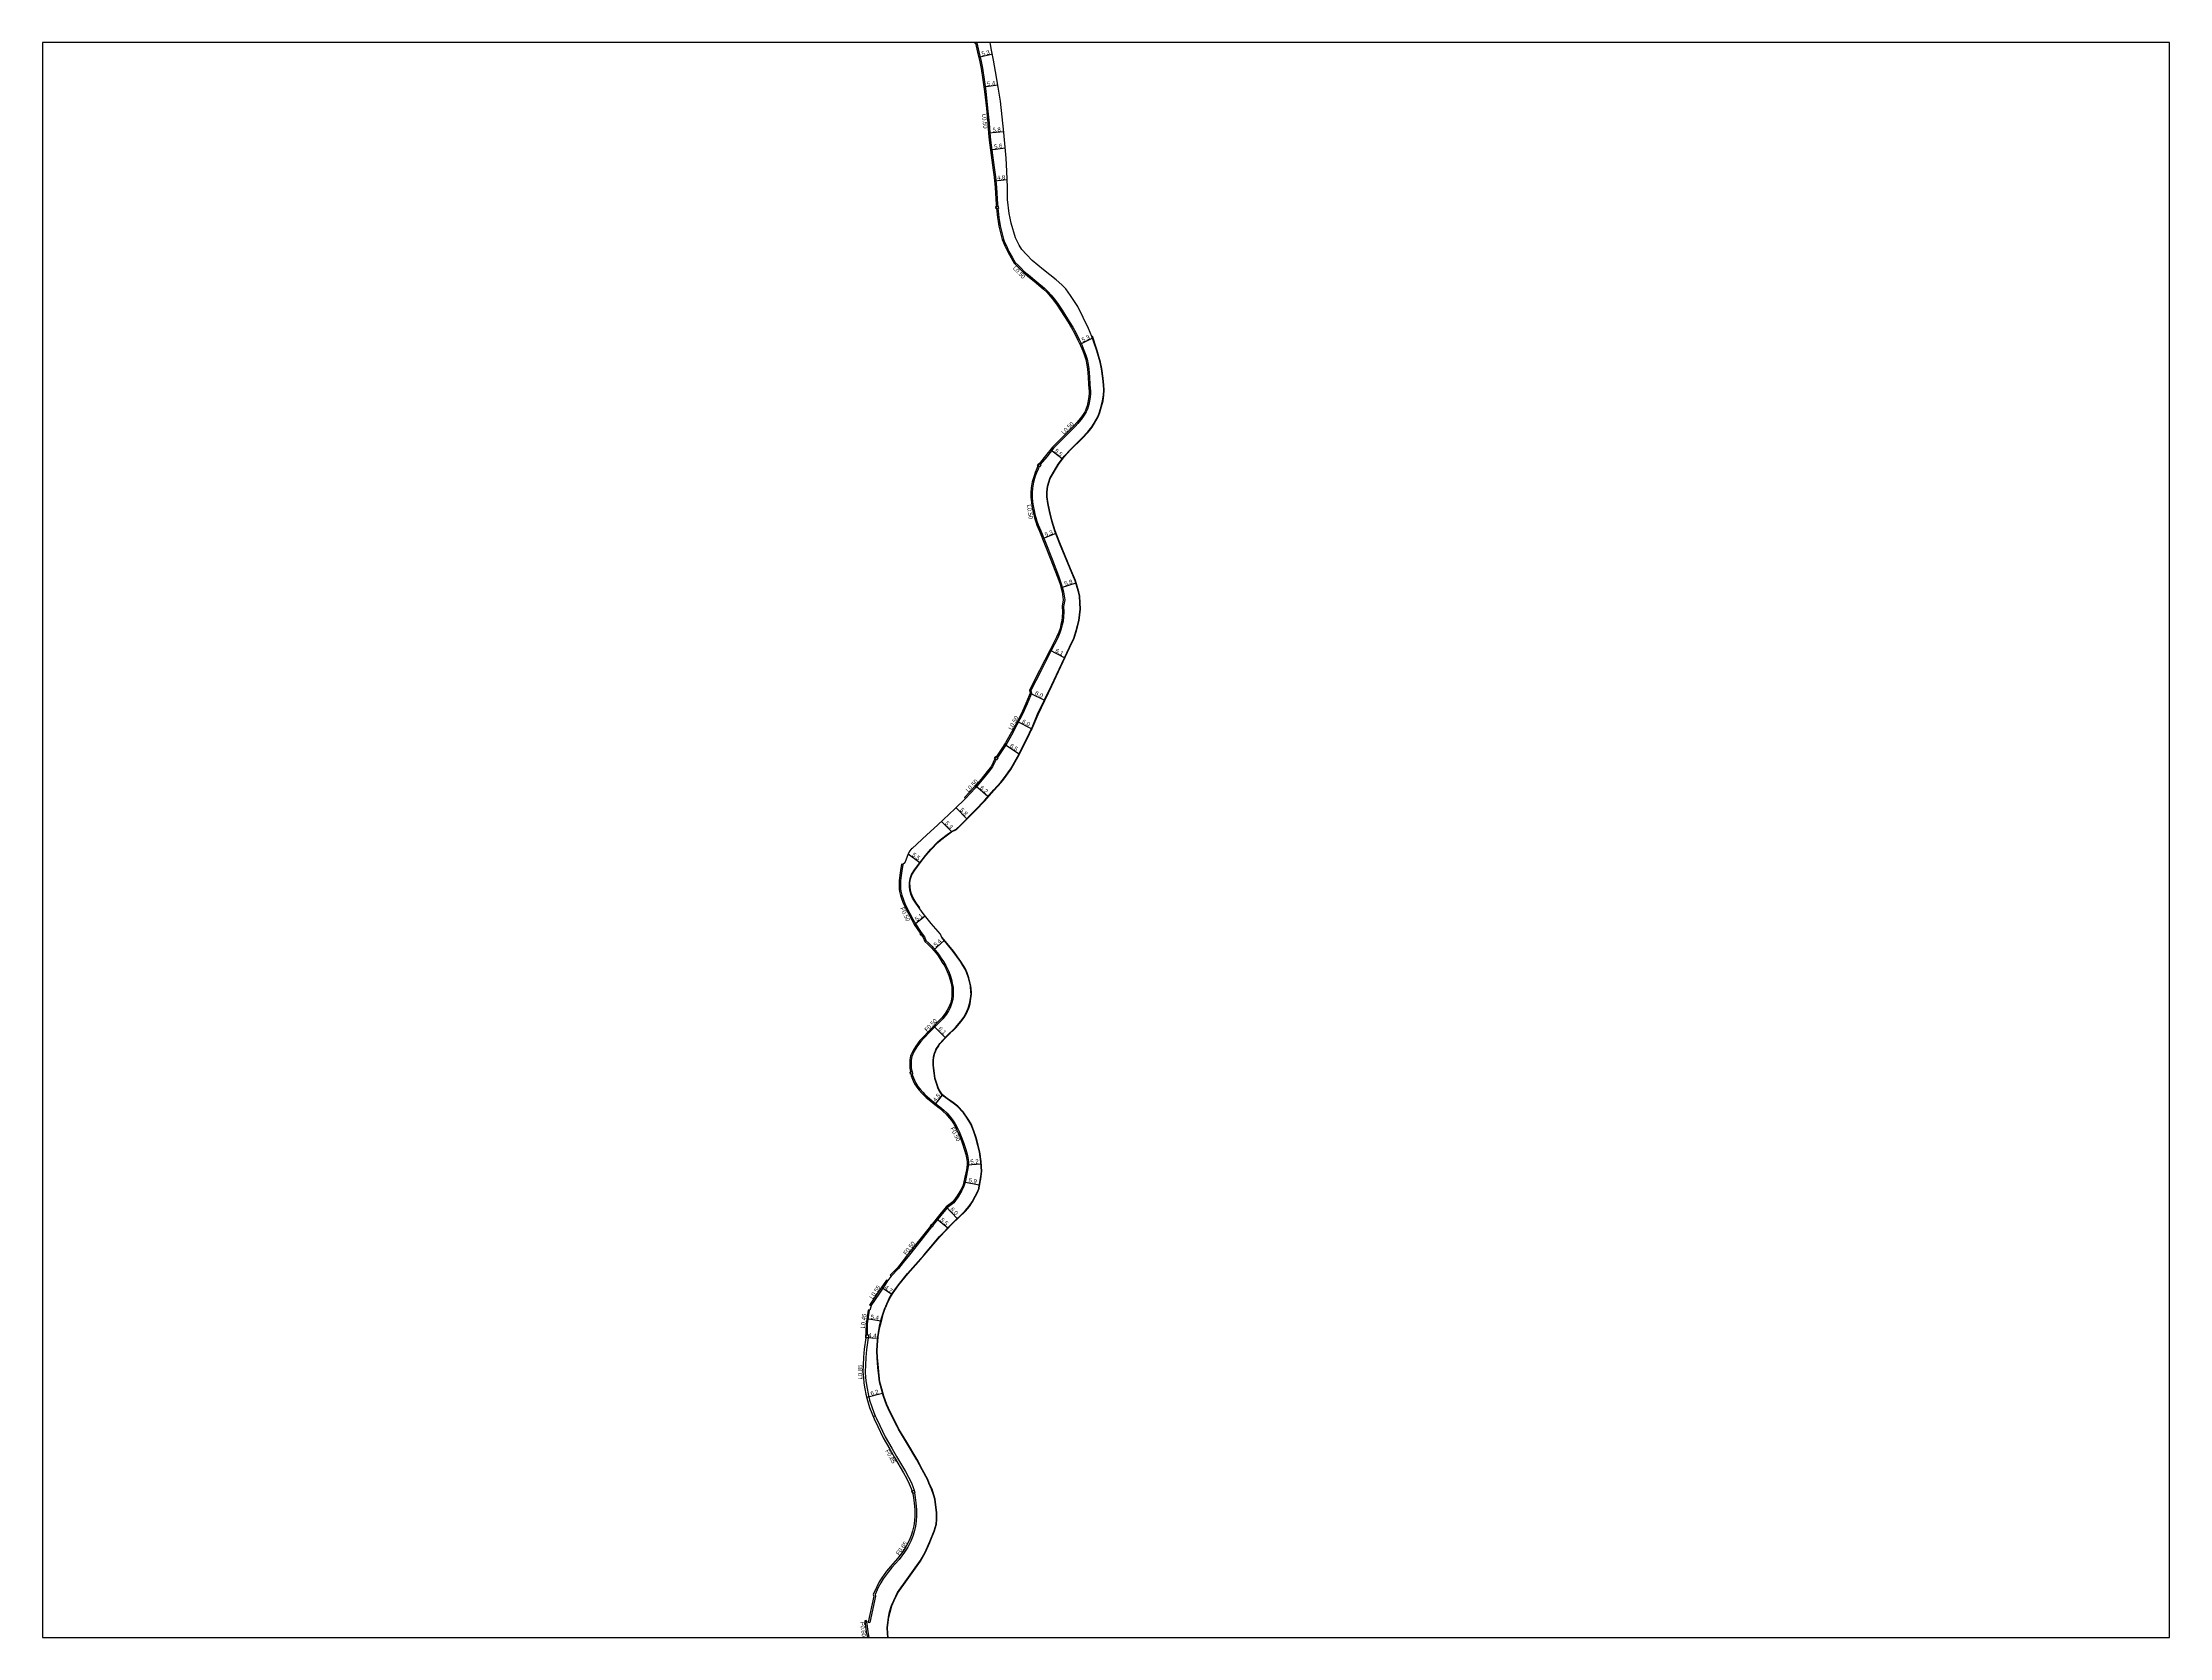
# Model space of a CAD drawing. Header units: metres. Extents: x -24000 to -20000, y -93000 to -89999.
# Drawn here: x -23200 to -22400, y -91200 to -90600 of the extents above; entities that cross this region are included whole.
import ezdxf

# ---------------------------------------------------------------- set-up
doc = ezdxf.new("R2010")
doc.units = ezdxf.units.M
doc.header["$LTSCALE"] = 2.5
for name, color, linetype in [('側溝・桝', 7, 'Continuous'), ('図郭', 7, 'Continuous'), ('幅員', 7, 'Continuous'), ('歩道・分離帯・安全施設', 7, 'Continuous'), ('道路', 7, 'Continuous')]:
    doc.layers.add(name, color=color, linetype=linetype)
doc.styles.get("Standard").update_dxf_attribs({"font": ''})
doc.styles.get('Standard').set_extended_font_data('@MS PGothic')

msp = doc.modelspace()

# ---------------------------------------------------------------- linework, layer by layer
at = {"layer": '側溝・桝'}
for points in [[(-22848.45, -90600), (-22848.43, -90600.15), (-22849.31, -90600.3), (-22849.37, -90600)], [(-22848.55, -90600.17), (-22847.82, -90603.56), (-22847.01, -90607.15), (-22846.51, -90609.66), (-22845.85, -90613.92), (-22845.25, -90618.33), (-22844.51, -90624.75), (-22844, -90630.33), (-22843.68, -90634.02), (-22843.44, -90636.7), (-22842.68, -90642.34), (-22841.93, -90647.92), (-22841.62, -90650.54), (-22841.21, -90654.48), (-22840.75, -90660.86), (-22840.7, -90661.64)], [(-22840.64, -90662.45), (-22840.57, -90663.34), (-22840.27, -90665.8), (-22840.04, -90667.3), (-22839.76, -90668.93), (-22839.43, -90670.46), (-22838.93, -90672.53), (-22838.55, -90673.93), (-22838.12, -90675.06), (-22837.58, -90676.27), (-22836.49, -90678.55), (-22835.27, -90680.79), (-22834.65, -90681.86), (-22834.12, -90682.69), (-22833.07, -90683.8), (-22831.94, -90684.92), (-22830.72, -90686.08), (-22829.17, -90687.43), (-22825.98, -90689.99), (-22823.14, -90692.46), (-22821.94, -90693.62), (-22820.58, -90695.09), (-22819.38, -90696.57), (-22817.97, -90698.46), (-22816.53, -90700.67), (-22813.83, -90704.91), (-22812.49, -90707.09), (-22811.4, -90709.1), (-22810.13, -90711.7), (-22809.13, -90713.74), (-22808.28, -90715.75), (-22807.61, -90717.57), (-22807.13, -90719.16), (-22806.66, -90721.12), (-22806.42, -90722.8), (-22806.16, -90725.74), (-22806.04, -90728.81), (-22805.89, -90731.1), (-22805.89, -90732.23), (-22806.14, -90734.14), (-22806.3, -90735.5), (-22806.58, -90736.73), (-22806.94, -90737.88), (-22807.44, -90738.98), (-22808.22, -90740.2), (-22809.36, -90741.79), (-22810.57, -90743.32), (-22811.64, -90744.42), (-22813.4, -90746.18), (-22817.41, -90750.16), (-22818.77, -90751.55), (-22819.74, -90752.6), (-22822.31, -90755.81), (-22824.73, -90758.79)], [(-22825.15, -90759.49), (-22825.57, -90760.45), (-22826.16, -90761.88), (-22826.6, -90763.1), (-22827.24, -90765.35), (-22827.39, -90766.11), (-22827.62, -90767.62), (-22827.75, -90769.27), (-22827.78, -90770.26), (-22827.78, -90771.06), (-22827.59, -90772.79), (-22827.37, -90774.28), (-22827.05, -90776.01), (-22826.72, -90777.42), (-22826.38, -90778.7), (-22825.98, -90780.1), (-22825.5, -90781.4), (-22824.55, -90783.66), (-22822.64, -90788.35), (-22820.27, -90794.41), (-22817.88, -90800.6), (-22816.82, -90803.58), (-22816.33, -90805.21), (-22816, -90806.58), (-22815.54, -90809.7), (-22815.94, -90812.11), (-22815.91, -90814.28), (-22815.98, -90816.09), (-22816.16, -90817.65), (-22816.47, -90819.06), (-22816.81, -90820.52), (-22817.31, -90822.05), (-22818.17, -90823.93), (-22820.58, -90828.72), (-22824.57, -90836.49), (-22828.24, -90843.75), (-22828.06, -90844.77), (-22828.44, -90845.81), (-22829.65, -90848.82), (-22831.38, -90852.6), (-22833.5, -90856.72), (-22835.56, -90860.6), (-22837.33, -90863.73), (-22839, -90866.27), (-22840.8, -90868.91), (-22840.86, -90868.99)], [(-22841.36, -90869.76), (-22842.68, -90872.46), (-22844.26, -90874.55), (-22846.54, -90877.42), (-22849.05, -90880.32), (-22852.86, -90884.42)], [(-22876.38, -90909.19), (-22876.81, -90911.56), (-22877.1, -90913.33), (-22877.29, -90915.25), (-22877.34, -90917.01), (-22877.26, -90918.39), (-22877.12, -90919.31), (-22876.76, -90920.71), (-22876.31, -90922.19), (-22875.67, -90923.85), (-22874.88, -90925.56), (-22873.77, -90927.71), (-22872.61, -90929.8), (-22871.67, -90931.51), (-22869.54, -90934.77), (-22868.3, -90936.39), (-22867.77, -90937.85)], [(-22867.77, -90937.85), (-22866.67, -90938.82), (-22865.51, -90939.97), (-22864.13, -90941.53), (-22863.01, -90942.94), (-22862.07, -90944.27), (-22861.13, -90945.76), (-22860.23, -90947.24), (-22859.29, -90949.23), (-22858.65, -90950.82), (-22858.14, -90952.43), (-22857.8, -90953.87), (-22857.53, -90955.5), (-22857.44, -90956.98), (-22857.46, -90958.63), (-22857.62, -90959.96), (-22857.94, -90961.31), (-22858.64, -90963.1), (-22859.26, -90964.31), (-22860.04, -90965.58), (-22861.39, -90967.28), (-22866, -90971.96), (-22868.7, -90974.72), (-22869.7, -90975.78), (-22871.14, -90977.77), (-22872.13, -90979.45), (-22873.01, -90981.39), (-22873.23, -90982.81), (-22873.3, -90984.92), (-22873.24, -90985.72), (-22873.05, -90986.97), (-22873.01, -90987.17)], [(-22872.88, -90987.93), (-22872.77, -90988.54), (-22872.06, -90990.36), (-22871.57, -90991.49), (-22870.73, -90992.73), (-22869.9, -90993.76), (-22868.91, -90994.91), (-22868.08, -90995.8), (-22867.32, -90996.53), (-22866.26, -90997.39), (-22864.11, -90999.12), (-22862.46, -91000.37), (-22861.01, -91001.64), (-22859.79, -91002.78), (-22858.59, -91004.17), (-22857.74, -91005.24), (-22856.74, -91006.78), (-22855.74, -91008.69), (-22855.25, -91009.7), (-22854.45, -91011.55), (-22853.61, -91013.81), (-22852.71, -91016.49), (-22852.2, -91018.22), (-22851.92, -91019.44), (-22851.8, -91020.31), (-22851.73, -91021.11), (-22851.75, -91022.18), (-22852.04, -91024.19), (-22852.57, -91026.9), (-22852.98, -91028.77), (-22853.45, -91030.27), (-22854.17, -91031.88), (-22855.57, -91034.19), (-22857.29, -91036.52), (-22859.76, -91038.4), (-22862.11, -91041.21), (-22865.05, -91044.81), (-22865.09, -91044.86)], [(-22865.63, -91045.54), (-22865.66, -91045.57), (-22869.69, -91050.61), (-22873.96, -91056.01), (-22876.24, -91058.94), (-22878.04, -91061.23), (-22880.77, -91064.04)], [(-22882.15, -91065.89), (-22882.98, -91067.14), (-22885.22, -91070.45), (-22888.4, -91075.25)], [(-22889.07, -91076.91), (-22889.58, -91080.28), (-22889.79, -91082.04), (-22889.86, -91084.74), (-22889.85, -91086.13)], [(-22889.41, -91087.23), (-22890.1, -91091.66), (-22890.34, -91094.67), (-22890.52, -91097.53), (-22890.54, -91100.01), (-22890.41, -91102.31), (-22890.19, -91104.23), (-22889.86, -91106.33), (-22889.46, -91108.35), (-22888.91, -91110.68), (-22888.12, -91113.18), (-22887.32, -91115.37), (-22886.81, -91116.57)], [(-22887.6, -91116.9), (-22886.81, -91116.57)], [(-22886.81, -91116.57), (-22886.46, -91117.4), (-22885.08, -91120.3), (-22883, -91124.52), (-22880.59, -91128.74), (-22878.79, -91131.91), (-22875.47, -91137.59), (-22874.25, -91139.73), (-22873.21, -91141.85), (-22872.52, -91143.61), (-22872.18, -91144.64)], [(-22872.04, -91145.65), (-22871.73, -91147.4), (-22871.51, -91149.34), (-22871.29, -91151.95), (-22871.24, -91154.25), (-22871.4, -91156.23), (-22871.64, -91158.14), (-22872.14, -91160.21), (-22872.64, -91161.86), (-22873.43, -91163.76), (-22874.58, -91166), (-22875.77, -91167.85), (-22877.85, -91170.72), (-22880.5, -91173.69), (-22881.97, -91175.48), (-22883.79, -91177.93), (-22884.73, -91179.43), (-22885.64, -91181.21), (-22886.81, -91183.89), (-22886.66, -91184.46), (-22888.77, -91194.37)], [(-22890.07, -91194.09), (-22889.58, -91197.79), (-22889.15, -91200)], [(-22889.42, -91194.23), (-22888.77, -91194.37)]]:
    msp.add_lwpolyline(points, dxfattribs=at)
for points in [[(-22840.52, -90661.63), (-22840.47, -90662.44), (-22841.33, -90662.5), (-22841.39, -90661.69)], [(-22825.72, -90759.15), (-22825.29, -90758.44), (-22824.56, -90758.89), (-22824.99, -90759.59)], [(-22841.92, -90869.4), (-22841.42, -90868.63), (-22840.73, -90869.07), (-22841.23, -90869.85)], [(-22869.44, -90934.91), (-22869.08, -90935.38), (-22869.58, -90935.77), (-22869.95, -90935.3)], [(-22873.53, -90988.05), (-22873.67, -90987.29), (-22872.91, -90987.15), (-22872.77, -90987.91)], [(-22866.02, -91045.23), (-22865.48, -91044.55), (-22864.93, -91044.98), (-22865.47, -91045.66)], [(-22890.28, -91087.23), (-22890.29, -91086.13), (-22889.3, -91086.13), (-22889.3, -91087.22)], [(-22872.68, -91145.87), (-22873, -91144.91), (-22872.18, -91144.64), (-22871.86, -91145.59)]]:
    msp.add_lwpolyline(points, close=True, dxfattribs=at)
at = {"layer": '図郭'}
msp.add_lwpolyline([(-23200, -91200), (-22400, -91200), (-22400, -90600), (-23200, -90600)], close=True, dxfattribs=at)
at = {"layer": '幅員', "flags": 128}
for points in [[(-22842.73, -90604.43), (-22847.87, -90605.58)], [(-22840.64, -90616.1), (-22845.96, -90616.83)], [(-22838.43, -90633.6), (-22844.17, -90634.1)], [(-22837.87, -90639.7), (-22843.44, -90640.45)], [(-22837.22, -90651.64), (-22841.95, -90652.13)], [(-22805.05, -90711.23), (-22809.79, -90713.54)], [(-22816.52, -90756.65), (-22820.84, -90753.19)], [(-22818.92, -90784.7), (-22823.85, -90786.7)], [(-22811.34, -90803.43), (-22816.89, -90805.08)], [(-22815.63, -90831.43), (-22821.09, -90828.63)], [(-22828.57, -90844.73), (-22823.14, -90847.35)], [(-22828.04, -90858.14), (-22833.38, -90855.4)], [(-22832.71, -90867.68), (-22838.16, -90864.1)], [(-22844.4, -90883.65), (-22849.08, -90879.6)], [(-22852.4, -90892.01), (-22856.41, -90887.84)], [(-22858.17, -90896.86), (-22861.83, -90892.98)], [(-22874.42, -90905.24), (-22870, -90908.46)], [(-22872.1, -90931.77), (-22868.07, -90928.59)], [(-22860.82, -90937.84), (-22864.87, -90941.45)], [(-22860.46, -90974.27), (-22864.78, -90970.01)], [(-22861.6, -90995.98), (-22864.43, -90999.5)], [(-22852.25, -91022.14), (-22847.04, -91021.87)], [(-22853.46, -91028.64), (-22847.66, -91029.72)], [(-22860.11, -91038.04), (-22855.93, -91042.36)], [(-22859.53, -91045.98), (-22863.8, -91042.49)], [(-22880.6, -91070.97), (-22884.46, -91068.36)], [(-22885.91, -91087.56), (-22890.28, -91087.23)], [(-22884.66, -91080.95), (-22890.01, -91080.13)], [(-22884.06, -91108.17), (-22890.01, -91109.75)]]:
    msp.add_lwpolyline(points, dxfattribs=at)
at = {"layer": '歩道・分離帯・安全施設'}
for points in [[(-22828.2, -90858.87), (-22827.43, -90857.15), (-22825.57, -90852.74), (-22820.36, -90841.96), (-22813.64, -90827.52), (-22812.02, -90824.1), (-22811.04, -90821.26), (-22810.12, -90817.46), (-22809.78, -90815.28), (-22809.62, -90813.2), (-22809.66, -90810.76), (-22809.85, -90808.22), (-22810.16, -90806.59), (-22811.51, -90802.42), (-22813.33, -90797.96), (-22817.4, -90788.27), (-22819.13, -90783.75), (-22820.25, -90780), (-22821.03, -90776.96), (-22821.76, -90773.39), (-22822.09, -90770.89), (-22822.09, -90769.12), (-22821.84, -90766.91), (-22821.41, -90765.31), (-22821, -90764.03), (-22817.88, -90758.68), (-22815.63, -90755.73), (-22813.29, -90753.19), (-22809.01, -90748.95), (-22806.76, -90746.6), (-22805.24, -90744.71), (-22804.32, -90743.25), (-22802.97, -90740.83), (-22802.26, -90739.14), (-22801.63, -90736.98), (-22801.12, -90734.83), (-22800.79, -90732.68), (-22800.7, -90730.83), (-22800.76, -90728.77), (-22801.01, -90726.32), (-22801.56, -90722.66), (-22802.04, -90720.26), (-22802.66, -90718.13), (-22803.44, -90715.53), (-22805.14, -90710.49)], [(-22870.06, -90925.58), (-22871.41, -90923.63), (-22872.59, -90921.77), (-22873.22, -90920.27), (-22873.59, -90918.74), (-22873.71, -90917.74), (-22873.76, -90915.99), (-22873.55, -90914.55), (-22873.05, -90913.06), (-22871.9, -90911.32), (-22869.93, -90908.62), (-22867.8, -90905.86), (-22865.8, -90903.54), (-22863.28, -90900.9), (-22862.29, -90900.03), (-22859.61, -90898.01), (-22858.1, -90896.99), (-22856.26, -90896.1), (-22854.61, -90894.46), (-22849.12, -90888.92), (-22845.61, -90885.25), (-22842.09, -90881.27), (-22839.49, -90878.34), (-22838.48, -90877.13), (-22835.77, -90873.42), (-22832.67, -90867.92), (-22828.59, -90859.75), (-22828.3, -90859.11)], [(-22857.92, -90971.98), (-22856.5, -90970.6), (-22854.45, -90968.3), (-22853.32, -90966.75), (-22852.52, -90965.28), (-22851.65, -90963.3), (-22851.14, -90961.62), (-22850.82, -90959.6), (-22850.6, -90957.94), (-22850.64, -90957.22), (-22850.83, -90954.84), (-22851.59, -90951.8), (-22852.2, -90950.01), (-22852.88, -90948.51), (-22853.7, -90947.11), (-22854.64, -90945.66), (-22857.4, -90941.86), (-22861.57, -90936.66)], [(-22846.77, -91025.09), (-22846.74, -91024.76), (-22846.93, -91021), (-22847.43, -91017.34), (-22848.04, -91014.84), (-22848.82, -91011.94), (-22849.67, -91009.39), (-22850.77, -91006.79), (-22852.05, -91004.62), (-22853.5, -91002.59), (-22853.76, -91002.28), (-22855.76, -91000.19), (-22857.4, -90998.9), (-22859.69, -90997.3), (-22861.49, -90995.88), (-22862.55, -90994.37), (-22862.97, -90993.53), (-22863.54, -90991.93), (-22864.21, -90989.66), (-22864.53, -90987.73), (-22864.74, -90985.85), (-22864.86, -90984.58), (-22864.89, -90983.1), (-22864.7, -90981.55), (-22864.4, -90980.25), (-22864.05, -90979.37), (-22863.72, -90978.69), (-22863.02, -90977.63), (-22862.44, -90976.65), (-22859.92, -90973.91), (-22858.3, -90972.34)], [(-22882.84, -91075.79), (-22882.33, -91074.52), (-22881.38, -91072.58), (-22880.29, -91070.74), (-22879.46, -91069.47), (-22877.9, -91067.4), (-22874.5, -91063.19), (-22870.48, -91058.67), (-22868.4, -91056.22), (-22862.5, -91049.3), (-22857.74, -91044.33), (-22852.87, -91039.61), (-22851.36, -91037.85), (-22850.21, -91036.14), (-22847.95, -91031.82)], [(-22847.87, -91031.66), (-22846.93, -91026.66), (-22846.8, -91025.38)], [(-22881.92, -91200), (-22882.06, -91198.46), (-22882.13, -91196.27), (-22881.95, -91194.34), (-22881.66, -91192.42), (-22881.24, -91190.44), (-22880.5, -91188.06), (-22879.65, -91186.15), (-22878.27, -91183.16), (-22874.82, -91178.31), (-22869.76, -91171.24), (-22867.92, -91167.96), (-22866.23, -91164.27), (-22866.08, -91163.96), (-22864.49, -91159.9), (-22863.79, -91157.37), (-22863.6, -91155.65), (-22863.59, -91153.11), (-22864.28, -91147.96), (-22864.77, -91146.32), (-22865.44, -91144.2), (-22866.45, -91141.9), (-22867.05, -91140.55), (-22868.96, -91136.89), (-22871, -91133.09), (-22874.94, -91126.58), (-22877.87, -91121.62), (-22878.46, -91120.52), (-22881.22, -91115.13), (-22882.43, -91112.38), (-22883.6, -91109.28), (-22884.36, -91106.5), (-22885.01, -91103.79), (-22885.34, -91101.5), (-22885.63, -91098.45), (-22885.93, -91094.85), (-22886.01, -91092.22), (-22885.96, -91090.07), (-22885.71, -91086.88), (-22885.35, -91084.46), (-22884.87, -91082.33), (-22884.25, -91079.97), (-22883.78, -91078.38), (-22883.15, -91076.55), (-22882.97, -91076.1)]]:
    msp.add_lwpolyline(points, dxfattribs=at)
at = {"layer": '道路'}
for points in [[(-22882.07, -91200), (-22882.21, -91198.47), (-22882.28, -91196.26), (-22882.1, -91194.32), (-22881.81, -91192.39), (-22881.39, -91190.4), (-22880.64, -91188.01), (-22879.79, -91186.09), (-22878.4, -91183.09), (-22874.94, -91178.22), (-22869.89, -91171.16), (-22868.05, -91167.89), (-22866.37, -91164.21), (-22866.21, -91163.9), (-22864.64, -91159.85), (-22863.94, -91157.35), (-22863.75, -91155.64), (-22863.74, -91153.12), (-22864.43, -91147.99), (-22864.91, -91146.37), (-22865.58, -91144.25), (-22866.59, -91141.96), (-22867.19, -91140.61), (-22869.1, -91136.96), (-22871.13, -91133.17), (-22875.07, -91126.65), (-22878.01, -91121.69), (-22878.59, -91120.59), (-22881.36, -91115.2), (-22882.57, -91112.43), (-22883.75, -91109.33), (-22884.5, -91106.54), (-22885.16, -91103.82), (-22885.49, -91101.52), (-22885.78, -91098.46), (-22886.08, -91094.86), (-22886.16, -91092.22), (-22886.11, -91090.06), (-22885.86, -91086.86), (-22885.49, -91084.43), (-22885.01, -91082.29), (-22884.4, -91079.93), (-22883.92, -91078.34), (-22883.29, -91076.49), (-22882.47, -91074.46), (-22881.51, -91072.51), (-22880.42, -91070.66), (-22879.58, -91069.39), (-22878.01, -91067.3), (-22874.61, -91063.09), (-22870.59, -91058.57), (-22868.51, -91056.12), (-22862.61, -91049.2), (-22857.85, -91044.22), (-22852.98, -91039.51), (-22851.48, -91037.75), (-22850.33, -91036.06), (-22848.01, -91031.61), (-22847.08, -91026.64), (-22846.89, -91024.76), (-22847.08, -91021.01), (-22847.58, -91017.37), (-22848.19, -91014.87), (-22848.96, -91011.98), (-22849.81, -91009.44), (-22850.9, -91006.85), (-22852.17, -91004.7), (-22853.62, -91002.68), (-22853.87, -91002.38), (-22855.86, -91000.3), (-22857.49, -90999.02), (-22859.78, -90997.42), (-22861.6, -90995.98), (-22862.68, -90994.45), (-22863.11, -90993.59), (-22863.68, -90991.98), (-22864.36, -90989.69), (-22864.68, -90987.75), (-22864.89, -90985.87), (-22865.01, -90984.58), (-22865.04, -90983.09), (-22864.85, -90981.52), (-22864.54, -90980.2), (-22864.19, -90979.31), (-22863.85, -90978.62), (-22863.15, -90977.55), (-22862.56, -90976.56), (-22860.03, -90973.8), (-22856.6, -90970.5), (-22854.56, -90968.2), (-22853.44, -90966.67), (-22852.66, -90965.21), (-22851.79, -90963.25), (-22851.28, -90961.58), (-22850.97, -90959.58), (-22850.75, -90957.93), (-22850.79, -90957.23), (-22850.98, -90954.86), (-22851.74, -90951.84), (-22852.34, -90950.07), (-22853.01, -90948.58), (-22853.83, -90947.19), (-22854.76, -90945.74), (-22857.52, -90941.95), (-22861.7, -90936.74), (-22862.2, -90935.42), (-22865.82, -90931.45), (-22868.82, -90927.63), (-22871.54, -90923.71), (-22872.72, -90921.84), (-22873.36, -90920.32), (-22873.74, -90918.77), (-22873.86, -90917.75), (-22873.91, -90915.98), (-22873.69, -90914.52), (-22873.19, -90912.99), (-22872.02, -90911.23), (-22870.05, -90908.53), (-22867.92, -90905.77), (-22865.91, -90903.44), (-22863.38, -90900.79), (-22862.39, -90899.91), (-22859.69, -90897.89), (-22858.17, -90896.86), (-22856.35, -90895.97), (-22854.72, -90894.36), (-22849.23, -90888.81), (-22845.72, -90885.15), (-22842.2, -90881.17), (-22839.6, -90878.24), (-22838.6, -90877.04), (-22835.89, -90873.33), (-22832.8, -90867.85), (-22828.72, -90859.69), (-22827.57, -90857.09), (-22825.71, -90852.68), (-22820.5, -90841.89), (-22813.77, -90827.46), (-22812.15, -90824.04), (-22811.19, -90821.22), (-22810.27, -90817.43), (-22809.93, -90815.26), (-22809.77, -90813.2), (-22809.81, -90810.77), (-22810, -90808.24), (-22810.31, -90806.63), (-22811.65, -90802.47), (-22813.47, -90798.02), (-22817.54, -90788.33), (-22819.27, -90783.8), (-22820.39, -90780.04), (-22821.18, -90776.99), (-22821.91, -90773.42), (-22822.24, -90770.9), (-22822.24, -90769.11), (-22821.98, -90766.88), (-22821.56, -90765.27), (-22821.13, -90763.97), (-22818, -90758.6), (-22815.74, -90755.64), (-22813.4, -90753.08), (-22809.12, -90748.84), (-22806.87, -90746.5), (-22805.36, -90744.62), (-22804.45, -90743.17), (-22803.1, -90740.77), (-22802.4, -90739.09), (-22801.77, -90736.94), (-22801.27, -90734.81), (-22800.94, -90732.67), (-22800.85, -90730.83), (-22800.91, -90728.78), (-22801.16, -90726.34), (-22801.71, -90722.69), (-22802.19, -90720.3), (-22802.8, -90718.17), (-22803.58, -90715.58), (-22805.28, -90710.54), (-22806.56, -90707.62), (-22810.61, -90699.36), (-22813.35, -90695.12), (-22815.09, -90692.68), (-22816.59, -90691.13), (-22818.77, -90689.27), (-22823.57, -90685.57), (-22827.76, -90681.95), (-22829.87, -90679.8), (-22831.62, -90677.85), (-22832.71, -90676.21), (-22834.08, -90673.52), (-22835.69, -90667.98), (-22836.1, -90666.13), (-22836.45, -90664.37), (-22836.99, -90659.11), (-22837.1, -90654.58), (-22837.35, -90648.34), (-22837.53, -90643.47), (-22838.41, -90633.81), (-22839.72, -90622.02), (-22840.53, -90616.76), (-22841.54, -90610.89), (-22842.34, -90606.69), (-22843.01, -90602.86), (-22843.46, -90600.74), (-22843.59, -90600)], [(-22849.37, -90600), (-22849.31, -90600.3), (-22849.04, -90600.26), (-22848.3, -90603.67), (-22847.5, -90607.25), (-22847, -90609.74), (-22846.34, -90613.99), (-22845.75, -90618.39), (-22845.01, -90624.8), (-22844.49, -90630.37), (-22844.17, -90634.07), (-22843.93, -90636.75), (-22843.18, -90642.4), (-22842.42, -90647.98), (-22842.11, -90650.59), (-22841.7, -90654.53), (-22841.25, -90660.89), (-22841.19, -90661.67), (-22841.39, -90661.69), (-22841.33, -90662.5), (-22841.13, -90662.48), (-22841.07, -90663.39), (-22840.76, -90665.87), (-22840.53, -90667.38), (-22840.25, -90669.02), (-22839.91, -90670.57), (-22839.41, -90672.65), (-22839.03, -90674.08), (-22838.58, -90675.25), (-22838.03, -90676.48), (-22836.93, -90678.78), (-22835.71, -90681.03), (-22835.07, -90682.12), (-22834.51, -90683), (-22833.42, -90684.15), (-22832.29, -90685.28), (-22831.06, -90686.45), (-22829.49, -90687.81), (-22826.29, -90690.37), (-22823.47, -90692.82), (-22822.3, -90693.96), (-22820.95, -90695.42), (-22819.78, -90696.87), (-22818.38, -90698.75), (-22816.95, -90700.94), (-22814.25, -90705.18), (-22812.92, -90707.34), (-22811.84, -90709.33), (-22810.57, -90711.91), (-22809.59, -90713.95), (-22808.74, -90715.93), (-22808.08, -90717.72), (-22807.61, -90719.29), (-22807.15, -90721.22), (-22806.91, -90722.85), (-22806.66, -90725.77), (-22806.53, -90728.83), (-22806.39, -90731.11), (-22806.39, -90732.2), (-22806.64, -90734.08), (-22806.79, -90735.42), (-22807.06, -90736.61), (-22807.4, -90737.7), (-22807.88, -90738.75), (-22808.63, -90739.92), (-22809.76, -90741.49), (-22810.94, -90742.99), (-22812, -90744.07), (-22813.75, -90745.83), (-22817.76, -90749.81), (-22819.13, -90751.21), (-22820.11, -90752.27), (-22822.7, -90755.5), (-22825.16, -90758.53), (-22825.29, -90758.44), (-22825.72, -90759.15), (-22825.58, -90759.23), (-22826.03, -90760.26), (-22826.63, -90761.71), (-22827.07, -90762.95), (-22827.72, -90765.24), (-22827.88, -90766.02), (-22828.11, -90767.56), (-22828.25, -90769.24), (-22828.28, -90770.25), (-22828.28, -90771.08), (-22828.08, -90772.86), (-22827.86, -90774.36), (-22827.54, -90776.11), (-22827.2, -90777.54), (-22826.86, -90778.83), (-22826.45, -90780.25), (-22825.96, -90781.58), (-22825, -90783.85), (-22823.11, -90788.53), (-22820.73, -90794.59), (-22818.35, -90800.77), (-22817.29, -90803.73), (-22816.81, -90805.34), (-22816.49, -90806.67), (-22816.05, -90809.69), (-22816.44, -90812.07), (-22816.4, -90814.28), (-22816.48, -90816.05), (-22816.65, -90817.57), (-22816.95, -90818.95), (-22817.29, -90820.39), (-22817.78, -90821.87), (-22818.62, -90823.71), (-22821.02, -90828.49), (-22825.01, -90836.26), (-22828.76, -90843.67), (-22828.57, -90844.73), (-22828.9, -90845.63), (-22830.11, -90848.62), (-22831.83, -90852.39), (-22833.94, -90856.49), (-22835.99, -90860.36), (-22837.75, -90863.47), (-22839.41, -90866), (-22841.22, -90868.63), (-22841.28, -90868.72), (-22841.42, -90868.63), (-22841.92, -90869.4), (-22841.78, -90869.49), (-22843.1, -90872.2), (-22844.65, -90874.25), (-22846.92, -90877.1), (-22849.42, -90879.99), (-22853.21, -90884.07)], [(-22853.21, -90884.07), (-22852.86, -90884.42), (-22856.89, -90888.3), (-22861.06, -90892.25), (-22863.34, -90894.41), (-22867.33, -90898.05), (-22872.88, -90903.17), (-22873.07, -90903.03), (-22873.78, -90904.06), (-22874.42, -90905.24), (-22875.69, -90908.61), (-22876.38, -90909.19), (-22876.87, -90909.1), (-22877.3, -90911.48), (-22877.6, -90913.27), (-22877.79, -90915.22), (-22877.84, -90917.01), (-22877.76, -90918.44), (-22877.61, -90919.41), (-22877.24, -90920.85), (-22876.78, -90922.35), (-22876.13, -90924.05), (-22875.33, -90925.78), (-22874.21, -90927.95), (-22873.05, -90930.04), (-22872.1, -90931.77), (-22869.95, -90935.06), (-22869.84, -90935.21), (-22869.95, -90935.3), (-22869.58, -90935.77), (-22869.47, -90935.69), (-22868.74, -90936.63), (-22868.2, -90938.14), (-22867.01, -90939.18), (-22865.88, -90940.32), (-22864.51, -90941.85), (-22863.41, -90943.24), (-22862.49, -90944.55), (-22861.56, -90946.03), (-22860.67, -90947.48), (-22859.75, -90949.43), (-22859.12, -90950.99), (-22858.62, -90952.56), (-22858.29, -90953.96), (-22858.03, -90955.55), (-22857.94, -90957), (-22857.96, -90958.6), (-22858.12, -90959.88), (-22858.42, -90961.16), (-22859.09, -90962.89), (-22859.69, -90964.07), (-22860.45, -90965.3), (-22861.76, -90966.95), (-22866.35, -90971.61), (-22869.06, -90974.37), (-22870.08, -90975.46), (-22871.56, -90977.5), (-22872.58, -90979.22), (-22873.5, -90981.25), (-22873.73, -90982.76), (-22873.8, -90984.93), (-22873.74, -90985.78), (-22873.54, -90987.05), (-22873.5, -90987.26), (-22873.67, -90987.29), (-22873.53, -90988.05), (-22873.37, -90988.02), (-22873.25, -90988.68), (-22872.52, -90990.55), (-22872, -90991.73), (-22871.13, -90993.02), (-22870.28, -90994.08), (-22869.28, -90995.24), (-22868.44, -90996.15), (-22867.65, -90996.91), (-22866.57, -90997.78), (-22864.41, -90999.52), (-22862.78, -91000.76), (-22861.34, -91002.01), (-22860.15, -91003.13), (-22858.97, -91004.49), (-22858.15, -91005.53), (-22857.17, -91007.03), (-22856.19, -91008.92), (-22855.7, -91009.91), (-22854.91, -91011.73), (-22854.08, -91013.97), (-22853.18, -91016.64), (-22852.68, -91018.35), (-22852.41, -91019.53), (-22852.3, -91020.37), (-22852.23, -91021.13), (-22852.25, -91022.14), (-22852.53, -91024.11), (-22853.06, -91026.8), (-22853.46, -91028.64), (-22853.91, -91030.1), (-22854.61, -91031.64), (-22855.99, -91033.91), (-22857.65, -91036.17), (-22860.11, -91038.04), (-22862.49, -91040.89), (-22865.44, -91044.49), (-22866.05, -91045.26), (-22870.08, -91050.3), (-22874.35, -91055.7), (-22876.64, -91058.63), (-22878.42, -91060.9), (-22881.16, -91063.72), (-22880.77, -91064.04), (-22882.15, -91065.89), (-22882.59, -91065.58), (-22883.43, -91066.84), (-22885.67, -91070.15), (-22888.92, -91075.05), (-22888.35, -91075.27), (-22888.89, -91076.91), (-22889.51, -91076.9), (-22890.02, -91080.22), (-22890.23, -91082.01), (-22890.3, -91084.74), (-22890.28, -91087.23), (-22890.95, -91091.56), (-22891.2, -91094.61), (-22891.38, -91097.5), (-22891.4, -91100.03), (-22891.27, -91102.38), (-22891.05, -91104.34), (-22890.71, -91106.48), (-22890.3, -91108.53), (-22889.74, -91110.9), (-22888.94, -91113.46), (-22888.12, -91115.68), (-22887.24, -91117.75), (-22885.86, -91120.67), (-22883.76, -91124.93), (-22881.34, -91129.16), (-22879.53, -91132.34), (-22876.21, -91138.02), (-22875.01, -91140.13), (-22874, -91142.2), (-22873.33, -91143.91), (-22872.68, -91145.87), (-22872.39, -91147.49), (-22872.18, -91149.41), (-22871.96, -91151.99), (-22871.91, -91154.23), (-22872.06, -91156.17), (-22872.3, -91158.02), (-22872.78, -91160.03), (-22873.27, -91161.63), (-22874.04, -91163.47), (-22875.16, -91165.67), (-22876.32, -91167.48), (-22878.37, -91170.3), (-22881, -91173.26), (-22882.5, -91175.07), (-22884.34, -91177.55), (-22885.31, -91179.1), (-22886.25, -91180.93), (-22887.52, -91183.84), (-22887.34, -91184.48), (-22889.42, -91194.23), (-22890.07, -91194.09), (-22890.13, -91193.67), (-22890.69, -91193.74), (-22890.15, -91197.88), (-22889.75, -91200)]]:
    msp.add_lwpolyline(points, dxfattribs=at)

# ---------------------------------------------------------------- texts
at = {"layer": '側溝・桝'}
for s, rotation, p in [('L0.50', 275.30821, (-22846.67, -90626.93)), ('L0.50', 313.31411, (-22835.15, -90685.01)), ('L0.50', 44.8379, (-22815.85, -90747.56)), ('L0.50', 278.4337, (-22829.8, -90773.9)), ('L0.50', 62.05331, (-22835.42, -90858.75)), ('L0.50', 47.10247, (-22851.76, -90882.14)), ('F0.50', 294.84803, (-22877.42, -90925.67)), ('F0.50', 45.46595, (-22867.33, -90972.25)), ('F0.50', 296.31316, (-22858.57, -91008.46)), ('F0.50', 52.08972, (-22875.13, -91056.28)), ('L0.55', 56.44398, (-22887.77, -91072.86)), ('L0.45', 83.4602, (-22890.73, -91083.79)), ('L0.85', 89.57851, (-22891.71, -91102.89)), ('F0.85', 299.58955, (-22883.09, -91129.82)), ('F0.65', 53.9835, (-22877.89, -91169.22)), ('F0.60', 277.44851, (-22892.5, -91194.24))]:
    msp.add_text(s, height=1.6, rotation=rotation, dxfattribs=at).set_placement(p)
at = {"layer": '幅員'}
for s, rotation, p in [('5.3', 12.60421, (-22846.61, -90605.04)), ('5.4', 7.73463, (-22844.63, -90616.39)), ('5.8', 4.94695, (-22842.6, -90633.71)), ('5.6', 7.60858, (-22841.95, -90640)), ('4.8', 5.9227, (-22840.91, -90651.77)), ('5.3', 25.92441, (-22808.68, -90712.72)), ('5.5', 321.30037, (-22819.53, -90753.92)), ('5.3', 22.05972, (-22822.67, -90785.95)), ('5.8', 16.489, (-22815.42, -90804.38)), ('6.1', 332.83064, (-22819.24, -90829.3)), ('6.0', 334.21567, (-22826.91, -90845.25)), ('6.0', 332.82397, (-22831.75, -90855.96)), ('6.5', 326.71053, (-22836.37, -90864.98)), ('6.2', 319.1413, (-22847.54, -90880.6)), ('5.8', 313.88506, (-22855.11, -90888.82)), ('5.3', 313.34212, (-22860.7, -90893.82)), ('5.5', 323.85154, (-22873.1, -90905.89)), ('5.1', 38.2081, (-22871.12, -90930.68)), ('5.4', 41.64003, (-22863.98, -90940.32)), ('6.1', 315.44461, (-22863.24, -90971.18)), ('4.5', 51.17636, (-22864.03, -90998.6)), ('5.2', 2.99064, (-22850.94, -91021.82)), ('5.9', 349.43195, (-22851.77, -91028.7)), ('6.0', 314.04731, (-22858.74, -91039.09)), ('5.5', 320.73431, (-22862.5, -91043.23)), ('4.7', 326.00775, (-22883.46, -91068.74)), ('5.4', 351.25004, (-22888.59, -91080.1)), ('4.4', 355.75339, (-22889.4, -91087.05)), ('6.2', 14.85627, (-22888.34, -91109.04))]:
    msp.add_text(s, height=1.6, rotation=rotation, dxfattribs=at).set_placement(p)

doc.saveas('drawing.dxf')
